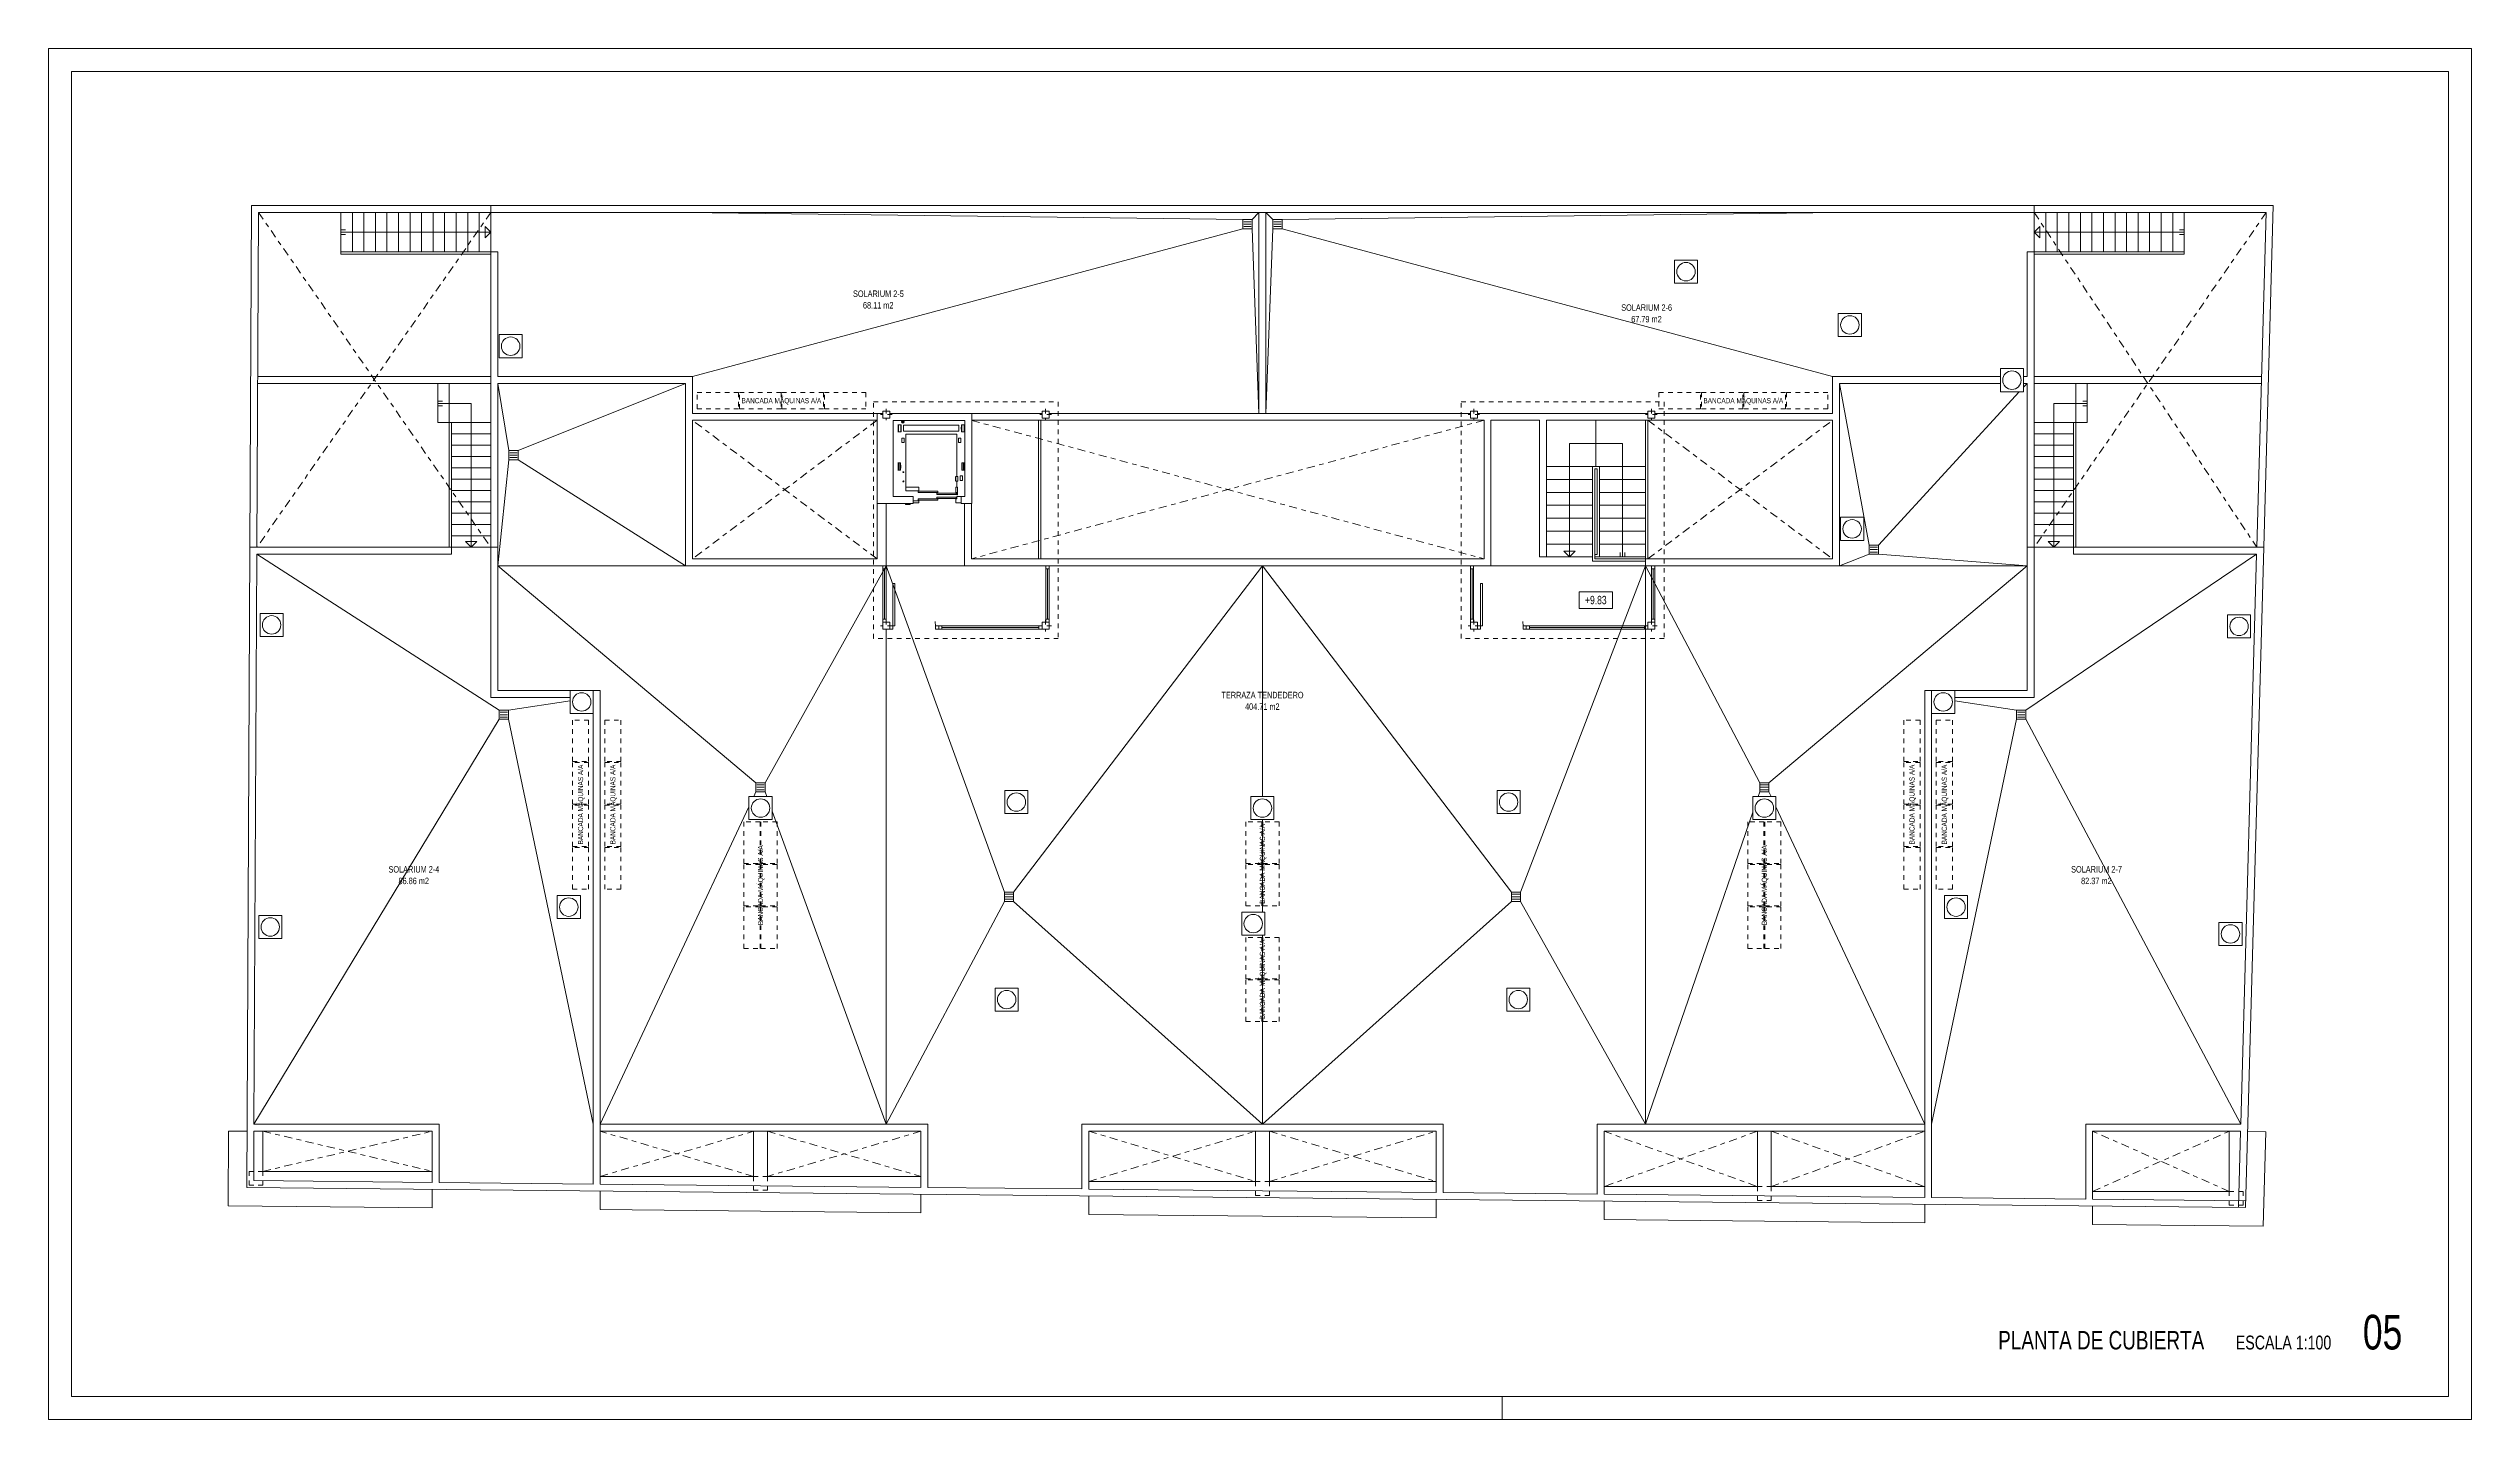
# Model space of a CAD drawing. Header units: millimetres. Extents: x 1426 to 1585, y -58 to 4.
# Drawn here: x 1532 to 1584.5, y -26 to 3.7 of the extents above; entities that cross this region are included whole.
import ezdxf
from ezdxf.enums import TextEntityAlignment as Align

# ---------------------------------------------------------------- set-up
doc = ezdxf.new("R2010")
doc.units = ezdxf.units.MM
doc.header["$LTSCALE"] = 0.35
for name, pattern in [('DASHDOT', [1, 0.5, -0.25, 0, -0.25]), ('HIDDEN', [0.375, 0.25, -0.125]), ('PUNTOS', [6.35, 0, -6.35])]:
    doc.linetypes.add(name, pattern=pattern)
for name, color, linetype, lineweight in [('ASCENSOR', 9, 'Continuous', 0), ('BARRIDO_PUERTA', 251, 'PUNTOS', 0), ('CARATULA', 7, 'Continuous', 0), ('CARPINTERIA', 4, 'Continuous', 0), ('CLIMATIZACIÓN_MÁQUINAS2', 8, 'HIDDEN', 0), ('CUBIERTA', 2, 'Continuous', 0), ('ESCALERAS', 7, 'Continuous', 0), ('FORMATO', 7, 'Continuous', 0), ('GRAFISMOS', 8, 'DASHDOT', 0), ('MUROS', 1, 'Continuous', 0), ('OCULTO', 11, 'HIDDEN', 0), ('PENDIENTES', 250, 'Continuous', 0), ('PILARES', 7, 'Continuous', 0), ('PROY', 9, 'Continuous', 0), ('SENTIDO_ESCALERA', 9, 'Continuous', 0), ('SUMIDEROS', 8, 'Continuous', 0), ('SUPERFICIES', 2, 'Continuous', 0), ('TEXTOS', 3, 'Continuous', 0), ('VISTO', 251, 'Continuous', 0)]:
    doc.layers.add(name, color=color, linetype=linetype, lineweight=lineweight)
doc.styles.add('SWIS721 Lt', font='swisscl.ttf')

msp = doc.modelspace()

# ---------------------------------------------------------------- texts
at = {"layer": 'CARATULA', "color": 7, "insert": (1567.429, -23.762), "char_height": 0.4, "width": 15.60134, "attachment_point": 1, "style": 'SWIS721 Lt'}
msp.add_mtext('\\pxqr;PLANTA DE CUBIERTA      {\\H0.75x;\\C4;ESCALA 1:100}      {\\H1.875x;\\C3;05}', dxfattribs=at)
at = {"layer": 'SUPERFICIES', "style": 'SWIS721 Lt'}
for s, p in [('68.11 m2', (1550.008, -1.893)), ('67.79 m2', (1566.653, -2.194)), ('404.71 m2', (1558.33, -10.587)), ('86.86 m2', (1539.944, -14.362)), ('82.37 m2', (1576.401, -14.362))]:
    msp.add_text(s, height=0.14, dxfattribs=at).set_placement(p, align=Align.MIDDLE)
at = {"layer": 'TEXTOS', "style": 'SWIS721 Lt'}
for s, height, p in [('SOLARIUM 2-5', 0.14, (1550.012, -1.642)), ('SOLARIUM 2-6', 0.14, (1566.657, -1.943)), ('+9.83', 0.18, (1565.556, -8.278)), ('TERRAZA TENDEDERO', 0.14, (1558.334, -10.336)), ('SOLARIUM 2-4', 0.14, (1539.948, -14.111)), ('SOLARIUM 2-7', 0.14, (1576.405, -14.111))]:
    msp.add_text(s, height=height, dxfattribs=at).set_placement(p, align=Align.MIDDLE)
at = {"layer": 'TEXTOS', "color": 7, "style": 'SWIS721 Lt'}
for p in [(1547.91, -3.96), (1568.751, -3.96)]:
    msp.add_text('BANCADA MÁQUINAS A/A', height=0.112, dxfattribs=at).set_placement(p, align=Align.MIDDLE)
for p in [(1543.559, -12.708), (1544.259, -12.708), (1572.407, -12.708), (1573.107, -12.708), (1558.333, -13.995), (1547.458, -14.455), (1569.208, -14.455), (1558.333, -16.497)]:
    msp.add_text('BANCADA MÁQUINAS A/A', height=0.112, rotation=90, dxfattribs=at).set_placement(p, align=Align.MIDDLE)

# ---------------------------------------------------------------- blocks, each defined once
blk = doc.blocks.new('A$C5D7F19AB')
at = {"layer": 'CARPINTERIA'}
for p, q in [((1.225, 0.07), (0, 0.07)), ((0.07, 0.035), (1.155, 0.035)), ((1.225, 0), (0, 0))]:
    blk.add_line(p, q, dxfattribs=at)
for points in [[(0.07, 0), (0.07, 0.07)], [(1.155, 0), (1.155, 0.07)]]:
    blk.add_lwpolyline(points, dxfattribs=at)
blk = doc.blocks.new('C P092')
at = {"layer": 'BARRIDO_PUERTA'}
blk.add_arc((0.07, 0), 0.92, 0, 87.5081, dxfattribs=at)
at = {"layer": 'CARPINTERIA'}
for p, q in [((0.07, 0.919), (0.11, 0.919)), ((0.07, 0), (0.07, 0.919)), ((0.11, 0.919), (0.11, 0)), ((0, 0), (0.07, 0)), ((0.11, 0), (0.07, 0)), ((0.07, 0), (0.07, -0.07)), ((0.99, 0), (0.99, -0.07)), ((1.06, 0), (0.99, 0)), ((0.07, -0.07), (0, -0.07)), ((0.99, -0.07), (1.06, -0.07))]:
    blk.add_line(p, q, dxfattribs=at)
blk = doc.blocks.new('A$C5B2F203D')
at = {"layer": 'CARPINTERIA'}
for p, q in [((1.06, 0.07), (3.302, 0.07)), ((1.06, 0.07), (1.06, 0)), ((1.13, 0.07), (1.13, 0)), ((1.13, 0.035), (3.232, 0.035)), ((1.06, 0), (3.302, 0))]:
    blk.add_line(p, q, dxfattribs=at)
blk.add_lwpolyline([(3.232, 0), (3.232, 0.07)], dxfattribs=at)
blk.add_blockref('C P092', (0, 0.07), dxfattribs=at)
blk = doc.blocks.new('A$C3134271B')
at = {"layer": 'CARPINTERIA'}
for p, q in [((1.06, 0.07), (3.695, 0.07)), ((1.06, 0.07), (1.06, 0)), ((1.06, 0), (3.695, 0)), ((1.13, 0.07), (1.13, 0)), ((1.13, 0.035), (3.625, 0.035))]:
    blk.add_line(p, q, dxfattribs=at)
blk.add_lwpolyline([(3.625, 0), (3.625, 0.07)], dxfattribs=at)
blk.add_blockref('C P092', (0, 0.07), dxfattribs=at)
blk = doc.blocks.new('SUMIDERO')
at = {"layer": 'SUMIDEROS'}
for p, q in [((0.1, 0.1), (-0.1, 0.1)), ((-0.1, -0.1), (-0.1, 0.1)), ((0.081, 0.052), (-0.081, 0.052)), ((0.081, 0), (-0.081, 0)), ((0.1, -0.1), (0.1, 0.1)), ((-0.1, -0.1), (0.1, -0.1)), ((0.081, -0.052), (-0.081, -0.052))]:
    blk.add_line(p, q, dxfattribs=at)
blk = doc.blocks.new('A$C7E8917FC')
at = {"layer": 'ASCENSOR'}
for p, q in [((0, 1.731), (0.07, 1.731)), ((0.07, 1.578), (0, 1.578)), ((0.005, 1.731), (0.005, 1.578)), ((0.015, 1.731), (0.015, 1.578)), ((0.065, 1.731), (0.065, 1.578)), ((0.07, 1.731), (0.07, 1.578)), ((0.075, 1.635), (0.075, 1.675)), ((0.125, 1.718), (1.325, 1.718)), ((0.125, 1.593), (0.125, 1.718)), ((1.325, 1.593), (0.125, 1.593)), ((1.323, 1.816), (1.366, 1.773)), ((1.323, 1.773), (1.366, 1.816)), ((1.325, 1.718), (1.325, 1.593)), ((1.375, 1.635), (1.375, 1.675)), ((1.38, 1.731), (1.38, 1.578)), ((1.45, 1.731), (1.38, 1.731)), ((1.38, 1.578), (1.45, 1.578)), ((1.385, 1.731), (1.385, 1.578)), ((1.435, 1.731), (1.435, 1.578)), ((1.445, 1.731), (1.445, 1.578)), ((0.085, 1.343), (0.085, 1.443)), ((0.085, 1.443), (0.135, 1.443)), ((0.135, 1.343), (0.085, 1.343)), ((0.135, 1.443), (0.135, 1.343)), ((0.175, 1.525), (1.275, 1.525)), ((0.175, 0.608), (0.175, 1.525)), ((1.275, 1.525), (1.275, 0.3)), ((1.315, 1.443), (1.365, 1.443)), ((1.315, 1.343), (1.315, 1.443)), ((1.365, 1.343), (1.315, 1.343)), ((1.365, 1.443), (1.365, 1.343)), ((0.061, 0.902), (0, 0.902)), ((0.061, 0.749), (0, 0.749)), ((0.005, 0.902), (0.005, 0.749)), ((0.026, 0.902), (0.026, 0.749)), ((0.046, 0.52), (0.046, 0.62)), ((0.046, 0.62), (0.096, 0.62)), ((0.056, 0.749), (0.056, 0.902)), ((0.061, 0.902), (0.061, 0.749)), ((0.066, 0.858), (0.066, 0.793)), ((0.096, 0.62), (0.096, 0.52)), ((0.152, 0.608), (0.152, 0.508)), ((0.152, 0.608), (0.195, 0.608)), ((0.195, 0.608), (0.195, 0.508)), ((0.2, 0.608), (0.2, 0.508)), ((1.384, 0.858), (1.384, 0.793)), ((1.389, 0.902), (1.389, 0.749)), ((1.389, 0.902), (1.45, 0.902)), ((1.389, 0.749), (1.45, 0.749)), ((1.394, 0.749), (1.394, 0.902)), ((1.424, 0.902), (1.424, 0.749)), ((1.445, 0.902), (1.445, 0.749)), ((0.096, 0.52), (0.046, 0.52)), ((0.075, 0.175), (0.175, 0.175)), ((0.195, 0.042), (0.075, 0.042)), ((0.152, 0.508), (0.195, 0.508)), ((0.155, 0.375), (0.155, 0.21)), ((0.195, 0.375), (0.155, 0.375)), ((0.155, 0.21), (0.175, 0.21)), ((0.175, 0.375), (0.175, 0.508)), ((0.175, 0.262), (0.195, 0.262)), ((0.175, 0.21), (0.175, 0.262)), ((0.175, 0.175), (0.175, 0.123)), ((0.175, 0.123), (0.195, 0.123)), ((0.195, 0.262), (0.195, 0.375)), ((0.195, 0.123), (0.195, 0.042)), ((0.995, 0.375), (1.275, 0.375)), ((0.995, 0.3), (0.995, 0.375)), ((1.275, 0.3), (0.995, 0.3)), ((0.995, 0.082), (1.115, 0.082)), ((0.995, 0.042), (0.995, 0.082)), ((1.115, 0.042), (0.995, 0.042)), ((1.185, 0.005), (1.185, 0.025)), ((1.285, 0.005), (1.185, 0.005)), ((1.285, 0), (1.185, 0)), ((1.285, 0.025), (1.285, 0.005))]:
    blk.add_line(p, q, dxfattribs=at)
for points in [[(0.184, 0.251), (0.606, 0.251), (0.606, 0.221), (0.184, 0.221)], [(0.184, 0.164), (0.606, 0.164), (0.606, 0.134), (0.184, 0.134)], [(0.584, 0.292), (1.006, 0.292), (1.006, 0.262), (0.584, 0.262)], [(0.584, 0.123), (1.006, 0.123), (1.006, 0.093), (0.584, 0.093)]]:
    blk.add_lwpolyline(points, close=True, dxfattribs=at)
for centre, radius in [((1.344, 1.795), 0.03), ((1.33, 0.703), 0.0105), ((1.33, 0.503), 0.0108)]:
    blk.add_circle(centre, radius, dxfattribs=at)
blk = doc.blocks.new('PILAR 30x30')
at = {"layer": 'GRAFISMOS', "ltscale": 0.5}
for p, q in [((0.25, 0), (-0.25, 0)), ((0, 0.25), (0, -0.25))]:
    blk.add_line(p, q, dxfattribs=at)
at = {"layer": 'PILARES'}
blk.add_lwpolyline([(0.15, -0.15), (0.15, 0.15), (-0.15, 0.15), (-0.15, -0.15)], close=True, dxfattribs=at)

# ---------------------------------------------------------------- linework, layer by layer
at = {"layer": 'CLIMATIZACIÓN_MÁQUINAS2'}
for points in [[(1546.083, -3.785), (1546.983, -3.785), (1546.983, -4.135), (1546.083, -4.135)], [(1547.003, -3.785), (1547.903, -3.785), (1547.903, -4.135), (1547.003, -4.135)], [(1547.923, -3.785), (1548.823, -3.785), (1548.823, -4.135), (1547.923, -4.135)], [(1548.843, -3.785), (1549.743, -3.785), (1549.743, -4.135), (1548.843, -4.135)], [(1567.824, -3.785), (1566.924, -3.785), (1566.924, -4.135), (1567.824, -4.135)], [(1568.744, -3.785), (1567.844, -3.785), (1567.844, -4.135), (1568.744, -4.135)], [(1569.664, -3.785), (1568.764, -3.785), (1568.764, -4.135), (1569.664, -4.135)], [(1570.584, -3.785), (1569.684, -3.785), (1569.684, -4.135), (1570.584, -4.135)], [(1543.384, -10.878), (1543.384, -11.778), (1543.734, -11.778), (1543.734, -10.878)], [(1544.434, -10.878), (1544.434, -11.778), (1544.084, -11.778), (1544.084, -10.878)], [(1572.232, -10.878), (1572.232, -11.778), (1572.582, -11.778), (1572.582, -10.878)], [(1573.282, -10.878), (1573.282, -11.778), (1572.932, -11.778), (1572.932, -10.878)], [(1543.384, -11.798), (1543.384, -12.698), (1543.734, -12.698), (1543.734, -11.798)], [(1544.434, -11.798), (1544.434, -12.698), (1544.084, -12.698), (1544.084, -11.798)], [(1572.232, -11.798), (1572.232, -12.698), (1572.582, -12.698), (1572.582, -11.798)], [(1573.282, -11.798), (1573.282, -12.698), (1572.932, -12.698), (1572.932, -11.798)], [(1543.384, -12.718), (1543.384, -13.618), (1543.734, -13.618), (1543.734, -12.718)], [(1544.434, -12.718), (1544.434, -13.618), (1544.084, -13.618), (1544.084, -12.718)], [(1547.448, -13.985), (1547.448, -13.085), (1547.098, -13.085), (1547.098, -13.985)], [(1547.818, -13.985), (1547.818, -13.085), (1547.468, -13.085), (1547.468, -13.985)], [(1558.323, -13.985), (1558.323, -13.085), (1557.973, -13.085), (1557.973, -13.985)], [(1558.693, -13.985), (1558.693, -13.085), (1558.343, -13.085), (1558.343, -13.985)], [(1569.198, -13.985), (1569.198, -13.085), (1568.848, -13.085), (1568.848, -13.985)], [(1569.568, -13.985), (1569.568, -13.085), (1569.218, -13.085), (1569.218, -13.985)], [(1572.232, -12.718), (1572.232, -13.618), (1572.582, -13.618), (1572.582, -12.718)], [(1573.282, -12.718), (1573.282, -13.618), (1572.932, -13.618), (1572.932, -12.718)], [(1543.384, -13.638), (1543.384, -14.538), (1543.734, -14.538), (1543.734, -13.638)], [(1544.434, -13.638), (1544.434, -14.538), (1544.084, -14.538), (1544.084, -13.638)], [(1572.232, -13.638), (1572.232, -14.538), (1572.582, -14.538), (1572.582, -13.638)], [(1573.282, -13.638), (1573.282, -14.538), (1572.932, -14.538), (1572.932, -13.638)], [(1547.448, -14.905), (1547.448, -14.005), (1547.098, -14.005), (1547.098, -14.905)], [(1547.818, -14.905), (1547.818, -14.005), (1547.468, -14.005), (1547.468, -14.905)], [(1558.323, -14.905), (1558.323, -14.005), (1557.973, -14.005), (1557.973, -14.905)], [(1558.693, -14.905), (1558.693, -14.005), (1558.343, -14.005), (1558.343, -14.905)], [(1569.198, -14.905), (1569.198, -14.005), (1568.848, -14.005), (1568.848, -14.905)], [(1569.568, -14.905), (1569.568, -14.005), (1569.218, -14.005), (1569.218, -14.905)], [(1547.448, -15.825), (1547.448, -14.925), (1547.098, -14.925), (1547.098, -15.825)], [(1547.818, -15.825), (1547.818, -14.925), (1547.468, -14.925), (1547.468, -15.825)], [(1569.198, -15.825), (1569.198, -14.925), (1568.848, -14.925), (1568.848, -15.825)], [(1569.568, -15.825), (1569.568, -14.925), (1569.218, -14.925), (1569.218, -15.825)], [(1558.323, -16.487), (1558.323, -15.587), (1557.973, -15.587), (1557.973, -16.487)], [(1558.693, -16.487), (1558.693, -15.587), (1558.343, -15.587), (1558.343, -16.487)], [(1558.323, -17.407), (1558.323, -16.507), (1557.973, -16.507), (1557.973, -17.407)], [(1558.693, -17.407), (1558.693, -16.507), (1558.343, -16.507), (1558.343, -17.407)]]:
    msp.add_lwpolyline(points, close=True, dxfattribs=at)
at = {"layer": 'CUBIERTA'}
for p, q in [((1541.614, 0.265), (1575.055, 0.265)), ((1541.614, 0.115), (1541.614, 0.265)), ((1541.614, 0.115), (1575.055, 0.115)), ((1558.258, -4.235), (1558.258, 0.115)), ((1558.408, -4.235), (1558.408, 0.115)), ((1575.055, 0.265), (1575.055, 0.115)), ((1541.614, -10.386), (1541.614, -0.735)), ((1541.614, -0.735), (1541.764, -0.735)), ((1541.764, -3.435), (1541.764, -0.735)), ((1574.905, -0.735), (1574.905, -3.435)), ((1575.055, -0.735), (1574.905, -0.735)), ((1575.055, -0.735), (1575.055, -10.386)), ((1541.764, -10.235), (1541.764, -3.585)), ((1545.833, -3.585), (1545.833, -7.535)), ((1545.983, -3.435), (1545.983, -4.235)), ((1570.684, -3.435), (1574.322, -3.435)), ((1570.684, -3.435), (1570.684, -4.235)), ((1570.834, -3.585), (1570.834, -7.535)), ((1574.322, -3.585), (1570.834, -3.585)), ((1574.822, -3.435), (1574.905, -3.435)), ((1574.905, -3.585), (1574.822, -3.585)), ((1574.905, -3.585), (1574.905, -10.235)), ((1545.983, -4.235), (1549.98, -4.235)), ((1545.983, -4.385), (1549.98, -4.385)), ((1545.983, -4.385), (1545.983, -7.385)), ((1552.033, -4.235), (1553.56, -4.235)), ((1552.033, -4.385), (1563.134, -4.385)), ((1553.71, -4.235), (1562.839, -4.235)), ((1562.989, -4.235), (1566.684, -4.235)), ((1563.134, -4.385), (1563.134, -7.385)), ((1563.284, -4.385), (1563.284, -7.535)), ((1563.284, -4.385), (1564.334, -4.385)), ((1564.334, -4.385), (1564.334, -7.345)), ((1564.484, -4.385), (1564.484, -7.345)), ((1570.684, -4.385), (1564.484, -4.385)), ((1566.834, -4.235), (1570.684, -4.235)), ((1570.684, -4.385), (1570.684, -7.385)), ((1549.983, -6.185), (1549.983, -7.385)), ((1550.178, -6.185), (1550.178, -7.535)), ((1551.88, -6.185), (1551.88, -7.535)), ((1552.03, -6.185), (1552.03, -7.385)), ((1541.614, -7.135), (1541.764, -7.135)), ((1564.484, -7.345), (1564.334, -7.345)), ((1574.905, -7.135), (1575.055, -7.135)), ((1575.905, -7.135), (1575.905, -7.285)), ((1575.905, -7.135), (1580.028, -7.135)), ((1575.905, -7.285), (1579.874, -7.285)), ((1550.178, -7.535), (1545.833, -7.535)), ((1549.983, -7.385), (1545.983, -7.385)), ((1549.983, -7.385), (1545.983, -7.385)), ((1551.88, -7.535), (1563.284, -7.535)), ((1552.03, -7.385), (1563.134, -7.385)), ((1553.63, -7.385), (1557.533, -7.385)), ((1566.634, -7.385), (1570.684, -7.385)), ((1566.634, -7.385), (1566.634, -7.535)), ((1566.634, -7.535), (1570.834, -7.535)), ((1566.684, -7.385), (1570.684, -7.385)), ((1541.614, -10.386), (1543.334, -10.386)), ((1541.764, -10.235), (1543.334, -10.235)), ((1543.834, -10.386), (1543.834, -10.386)), ((1572.682, -10.235), (1572.682, -21.22)), ((1572.832, -10.235), (1572.682, -10.235)), ((1573.332, -10.235), (1574.905, -10.235)), ((1573.332, -10.386), (1575.055, -10.386)), ((1572.832, -10.735), (1572.832, -19.635))]:
    msp.add_line(p, q, dxfattribs=at)
at = {"layer": 'CUBIERTA', "lineweight": 0}
for p, q in [((1545.983, -3.435), (1541.764, -3.435)), ((1545.833, -3.585), (1541.764, -3.585)), ((1536.325, -21.003), (1536.395, -7.135)), ((1540.764, -7.135), (1536.395, -7.135)), ((1536.482, -19.635), (1536.544, -7.285)), ((1540.764, -7.285), (1536.544, -7.285)), ((1540.764, -7.135), (1540.764, -7.285)), ((1579.874, -7.285), (1579.529, -19.635)), ((1580.028, -7.135), (1579.629, -21.44)), ((1543.834, -10.235), (1543.984, -10.235)), ((1543.984, -20.931), (1543.984, -10.235)), ((1543.834, -20.929), (1543.834, -10.735)), ((1536.476, -20.855), (1536.481, -19.785)), ((1540.346, -19.785), (1536.481, -19.785)), ((1540.496, -19.635), (1536.482, -19.635)), ((1540.346, -19.785), (1540.346, -20.894)), ((1540.496, -19.635), (1540.496, -20.895)), ((1551.082, -19.635), (1543.984, -19.635)), ((1550.932, -19.785), (1543.984, -19.785)), ((1550.932, -19.785), (1550.932, -21.001)), ((1551.082, -19.635), (1551.082, -21.002)), ((1554.42, -19.635), (1554.42, -21.036)), ((1562.246, -19.635), (1554.42, -19.635)), ((1562.096, -19.785), (1554.57, -19.785)), ((1554.57, -19.785), (1554.57, -21.037)), ((1562.096, -19.785), (1562.096, -21.113)), ((1562.246, -19.635), (1562.246, -21.115)), ((1565.584, -21.148), (1565.584, -19.635)), ((1572.682, -19.635), (1565.584, -19.635)), ((1572.682, -19.785), (1565.734, -19.785)), ((1565.734, -21.15), (1565.734, -19.785)), ((1572.832, -21.222), (1572.832, -19.635)), ((1576.17, -19.635), (1576.17, -21.255)), ((1579.529, -19.635), (1576.17, -19.635)), ((1579.525, -19.785), (1576.32, -19.785)), ((1576.32, -19.785), (1576.32, -21.257)), ((1579.525, -19.785), (1579.479, -21.436)), ((1540.346, -20.894), (1536.476, -20.855)), ((1543.834, -20.929), (1540.496, -20.895)), ((1550.932, -21.001), (1543.984, -20.931)), ((1579.629, -21.44), (1536.325, -21.003)), ((1554.42, -21.036), (1551.082, -21.002)), ((1562.096, -21.113), (1554.57, -21.037)), ((1565.584, -21.148), (1562.246, -21.115)), ((1572.682, -21.22), (1565.734, -21.15)), ((1576.17, -21.255), (1572.832, -21.222)), ((1579.63, -21.29), (1576.32, -21.257))]:
    msp.add_line(p, q, dxfattribs=at)
at = {"layer": 'CUBIERTA'}
for points in [[(1567.26, -0.915), (1567.76, -0.915), (1567.76, -1.415), (1567.26, -1.415)], [(1570.81, -2.069), (1571.31, -2.069), (1571.31, -2.569), (1570.81, -2.569)], [(1541.794, -2.529), (1542.294, -2.529), (1542.294, -3.029), (1541.794, -3.029)], [(1574.322, -3.265), (1574.822, -3.265), (1574.822, -3.765), (1574.322, -3.765)], [(1570.86, -6.486), (1571.36, -6.486), (1571.36, -6.986), (1570.86, -6.986)], [(1536.615, -8.566), (1537.115, -8.566), (1537.115, -9.066), (1536.615, -9.066)], [(1579.743, -8.599), (1579.243, -8.599), (1579.243, -9.099), (1579.743, -9.099)], [(1543.334, -10.235), (1543.834, -10.235), (1543.834, -10.735), (1543.334, -10.735)], [(1572.832, -10.235), (1573.332, -10.235), (1573.332, -10.735), (1572.832, -10.735)], [(1547.208, -12.535), (1547.708, -12.535), (1547.708, -13.035), (1547.208, -13.035)], [(1552.751, -12.405), (1553.251, -12.405), (1553.251, -12.905), (1552.751, -12.905)], [(1558.083, -12.535), (1558.583, -12.535), (1558.583, -13.035), (1558.083, -13.035)], [(1563.416, -12.405), (1563.916, -12.405), (1563.916, -12.905), (1563.416, -12.905)], [(1568.958, -12.535), (1569.458, -12.535), (1569.458, -13.035), (1568.958, -13.035)], [(1543.054, -14.68), (1543.554, -14.68), (1543.554, -15.18), (1543.054, -15.18)], [(1573.112, -14.68), (1573.612, -14.68), (1573.612, -15.18), (1573.112, -15.18)], [(1536.586, -15.11), (1537.086, -15.11), (1537.086, -15.61), (1536.586, -15.61)], [(1557.883, -15.037), (1558.383, -15.037), (1558.383, -15.537), (1557.883, -15.537)], [(1579.557, -15.261), (1579.057, -15.261), (1579.057, -15.761), (1579.557, -15.761)], [(1552.541, -16.683), (1553.041, -16.683), (1553.041, -17.183), (1552.541, -17.183)], [(1563.626, -16.683), (1564.126, -16.683), (1564.126, -17.183), (1563.626, -17.183)]]:
    msp.add_lwpolyline(points, close=True, dxfattribs=at)
for centre in [(1567.51, -1.165), (1542.044, -2.779), (1571.06, -2.319), (1574.572, -3.515), (1571.11, -6.736), (1536.865, -8.816), (1579.493, -8.849), (1543.584, -10.485), (1573.082, -10.485), (1547.458, -12.785), (1553.001, -12.655), (1558.333, -12.785), (1563.666, -12.655), (1569.208, -12.785), (1536.836, -15.36), (1543.304, -14.93), (1558.133, -15.287), (1573.362, -14.93), (1579.307, -15.511), (1552.791, -16.933), (1563.876, -16.933)]:
    msp.add_circle(centre, 0.2, dxfattribs=at)
at = {"layer": 'ESCALERAS'}
for p, q in [((1536.395, -7.135), (1536.432, 0.265)), ((1536.432, 0.265), (1541.614, 0.265)), ((1536.545, -7.135), (1536.581, 0.115)), ((1536.581, 0.115), (1541.614, 0.115)), ((1538.364, 0.115), (1538.364, -0.785)), ((1538.614, 0.115), (1538.614, -0.735)), ((1538.864, 0.115), (1538.864, -0.735)), ((1539.114, 0.115), (1539.114, -0.735)), ((1539.364, 0.115), (1539.364, -0.735)), ((1539.614, 0.115), (1539.614, -0.735)), ((1539.864, 0.115), (1539.864, -0.735)), ((1540.114, 0.115), (1540.114, -0.735)), ((1540.364, 0.115), (1540.364, -0.735)), ((1540.614, 0.115), (1540.614, -0.735)), ((1540.864, 0.115), (1540.864, -0.735)), ((1541.114, 0.115), (1541.114, -0.735)), ((1541.364, 0.115), (1541.364, -0.735)), ((1541.614, 0.115), (1541.614, -0.735)), ((1580.234, 0.265), (1575.055, 0.265)), ((1580.08, 0.115), (1575.055, 0.115)), ((1575.055, -0.735), (1575.055, 0.115)), ((1575.305, 0.115), (1575.305, -0.735)), ((1575.555, 0.115), (1575.555, -0.735)), ((1575.805, 0.115), (1575.805, -0.735)), ((1576.055, 0.115), (1576.055, -0.735)), ((1576.305, 0.115), (1576.305, -0.735)), ((1576.555, 0.115), (1576.555, -0.735)), ((1576.805, 0.115), (1576.805, -0.735)), ((1577.055, 0.115), (1577.055, -0.735)), ((1577.305, 0.115), (1577.305, -0.735)), ((1577.555, 0.115), (1577.555, -0.735)), ((1577.805, 0.115), (1577.805, -0.735)), ((1578.055, 0.115), (1578.055, -0.735)), ((1578.305, 0.115), (1578.305, -0.785)), ((1580.08, 0.115), (1579.878, -7.135)), ((1580.234, 0.265), (1580.028, -7.135)), ((1541.614, -0.735), (1538.364, -0.735)), ((1541.614, -0.785), (1538.364, -0.785)), ((1575.055, -0.735), (1578.305, -0.735)), ((1575.055, -0.785), (1578.305, -0.785)), ((1536.563, -3.435), (1541.614, -3.435)), ((1536.563, -3.585), (1541.614, -3.585)), ((1540.464, -4.435), (1540.464, -3.585)), ((1540.714, -7.135), (1540.714, -3.585)), ((1575.055, -3.435), (1579.981, -3.435)), ((1575.055, -3.585), (1579.977, -3.585)), ((1575.955, -7.135), (1575.955, -3.585)), ((1576.205, -4.435), (1576.205, -3.585)), ((1541.614, -4.435), (1540.464, -4.435)), ((1540.764, -7.135), (1540.764, -4.435)), ((1541.614, -4.681), (1540.764, -4.681)), ((1565.559, -5.385), (1565.559, -4.385)), ((1566.634, -4.385), (1566.634, -7.385)), ((1566.684, -4.385), (1566.684, -7.385)), ((1575.055, -4.435), (1576.205, -4.435)), ((1575.055, -4.681), (1575.905, -4.681)), ((1575.905, -7.135), (1575.905, -4.435)), ((1541.614, -4.926), (1540.764, -4.926)), ((1541.614, -5.172), (1540.764, -5.172)), ((1575.055, -4.926), (1575.905, -4.926)), ((1575.055, -5.172), (1575.905, -5.172)), ((1541.614, -5.417), (1540.764, -5.417)), ((1541.614, -5.663), (1540.764, -5.663)), ((1564.484, -5.385), (1565.484, -5.385)), ((1564.484, -5.665), (1565.484, -5.665)), ((1565.634, -5.385), (1565.484, -5.385)), ((1565.484, -5.385), (1565.484, -7.435)), ((1565.534, -7.385), (1565.534, -5.435)), ((1565.534, -5.435), (1565.584, -5.435)), ((1565.584, -5.435), (1565.584, -7.295)), ((1566.634, -5.385), (1565.634, -5.385)), ((1565.634, -5.385), (1565.634, -7.345)), ((1566.634, -5.665), (1565.634, -5.665)), ((1575.055, -5.417), (1575.905, -5.417)), ((1575.055, -5.663), (1575.905, -5.663)), ((1541.614, -5.908), (1540.764, -5.908)), ((1541.614, -6.154), (1540.764, -6.154)), ((1564.484, -5.945), (1565.484, -5.945)), ((1564.484, -6.225), (1565.484, -6.225)), ((1566.634, -5.945), (1565.634, -5.945)), ((1566.634, -6.225), (1565.634, -6.225)), ((1575.055, -5.908), (1575.905, -5.908)), ((1575.055, -6.154), (1575.905, -6.154)), ((1541.614, -6.399), (1540.764, -6.399)), ((1541.614, -6.645), (1540.764, -6.645)), ((1564.484, -6.505), (1565.484, -6.505)), ((1564.484, -6.785), (1565.484, -6.785)), ((1566.634, -6.505), (1565.634, -6.505)), ((1566.634, -6.785), (1565.634, -6.785)), ((1575.055, -6.399), (1575.905, -6.399)), ((1575.055, -6.645), (1575.905, -6.645)), ((1541.614, -6.89), (1540.764, -6.89)), ((1541.614, -7.135), (1540.764, -7.135)), ((1564.484, -7.065), (1565.484, -7.065)), ((1564.484, -7.345), (1565.484, -7.345)), ((1565.534, -7.295), (1565.584, -7.295)), ((1565.534, -7.345), (1565.634, -7.345)), ((1566.634, -7.065), (1565.634, -7.065)), ((1566.634, -7.345), (1565.634, -7.345)), ((1575.055, -6.89), (1575.905, -6.89)), ((1575.055, -7.135), (1575.905, -7.135)), ((1566.634, -7.435), (1565.484, -7.435)), ((1566.634, -7.385), (1565.534, -7.385))]:
    msp.add_line(p, q, dxfattribs=at)
at = {"layer": 'FORMATO'}
msp.add_line((1563.53, -26.03), (1563.53, -25.53), dxfattribs=at)
msp.add_lwpolyline([(1584.53, 3.67), (1584.53, -26.03), (1532.03, -26.03), (1532.03, 3.67)], close=True, dxfattribs=at)
at = {"layer": 'FORMATO', "color": 1}
msp.add_lwpolyline([(1584.03, 3.17), (1584.03, -25.53), (1532.53, -25.53), (1532.53, 3.17)], close=True, dxfattribs=at)
at = {"layer": 'GRAFISMOS'}
for p, q in [((1541.614, 0.115), (1536.545, -7.135)), ((1536.581, 0.115), (1541.614, -7.135)), ((1580.08, 0.115), (1575.055, -7.135)), ((1575.055, 0.115), (1579.878, -7.135)), ((1549.983, -7.385), (1545.983, -4.385)), ((1549.983, -4.385), (1545.983, -7.385)), ((1563.134, -4.385), (1552.03, -7.385)), ((1552.033, -4.386), (1563.134, -7.385)), ((1566.684, -7.385), (1570.684, -4.385)), ((1566.684, -4.385), (1570.684, -7.385)), ((1536.677, -20.654), (1540.346, -19.785)), ((1536.677, -19.785), (1540.346, -20.654)), ((1543.984, -20.764), (1547.308, -19.785)), ((1547.308, -20.764), (1543.984, -19.785)), ((1547.608, -19.785), (1550.932, -20.764)), ((1550.932, -19.785), (1547.608, -20.764)), ((1554.57, -20.874), (1558.183, -19.785)), ((1554.57, -19.785), (1558.183, -20.874)), ((1558.483, -19.785), (1562.096, -20.874)), ((1558.483, -20.874), (1562.096, -19.785)), ((1565.734, -19.785), (1569.058, -20.984)), ((1569.058, -19.785), (1565.734, -20.984)), ((1569.358, -20.984), (1572.682, -19.785)), ((1569.358, -19.785), (1572.682, -20.984)), ((1576.32, -21.087), (1579.28, -19.785)), ((1579.28, -21.087), (1576.32, -19.785))]:
    msp.add_line(p, q, dxfattribs=at)
at = {"layer": 'MUROS'}
for p, q in [((1549.983, -6.186), (1549.983, -4.235)), ((1550.333, -6.036), (1550.768, -6.036)), ((1550.768, -6.036), (1550.768, -6.129)), ((1550.768, -6.129), (1550.768, -6.186)), ((1550.768, -6.129), (1550.768, -6.129)), ((1551.808, -6.186), (1551.808, -6.186))]:
    msp.add_line(p, q, dxfattribs=at)
at = {"layer": 'MUROS', "lineweight": 0}
for p, q in [((1549.983, -4.235), (1550.108, -4.235)), ((1550.258, -4.235), (1552.033, -4.235)), ((1550.333, -4.386), (1550.333, -6.036)), ((1551.883, -4.386), (1550.333, -4.386)), ((1551.883, -4.386), (1551.883, -6.036)), ((1552.033, -4.235), (1552.033, -6.186)), ((1549.983, -6.186), (1550.768, -6.186)), ((1550.383, -6.036), (1550.768, -6.036)), ((1550.383, -6.036), (1550.768, -6.036)), ((1551.808, -6.036), (1551.883, -6.036)), ((1551.808, -6.186), (1552.033, -6.186))]:
    msp.add_line(p, q, dxfattribs=at)
at = {"layer": 'MUROS'}
for points in [[(1550.108, -4.235), (1550.108, -4.185), (1550.258, -4.185), (1550.258, -4.235)], [(1551.808, -6.186), (1551.808, -6.036)]]:
    msp.add_lwpolyline(points, dxfattribs=at)
for points in [[(1553.56, -4.185), (1553.71, -4.185), (1553.71, -4.335), (1553.56, -4.335)], [(1562.839, -4.185), (1562.989, -4.185), (1562.989, -4.335), (1562.839, -4.335)], [(1566.684, -4.185), (1566.834, -4.185), (1566.834, -4.335), (1566.684, -4.335)], [(1550.108, -8.76), (1550.258, -8.76), (1550.258, -8.91), (1550.108, -8.91)], [(1553.56, -8.76), (1553.71, -8.76), (1553.71, -8.91), (1553.56, -8.91)], [(1562.839, -8.76), (1562.989, -8.76), (1562.989, -8.91), (1562.839, -8.91)], [(1566.684, -8.76), (1566.834, -8.76), (1566.834, -8.91), (1566.684, -8.91)]]:
    msp.add_lwpolyline(points, close=True, dxfattribs=at)
at = {"layer": 'OCULTO'}
for points in [[(1549.908, -3.985), (1553.91, -3.985), (1553.91, -9.11), (1549.908, -9.11)], [(1562.639, -3.985), (1567.034, -3.985), (1567.034, -9.11), (1562.639, -9.11)], [(1536.377, -20.654), (1536.677, -20.654), (1536.677, -20.954), (1536.377, -20.954)], [(1547.308, -20.764), (1547.608, -20.764), (1547.608, -21.064), (1547.308, -21.064)], [(1558.183, -20.874), (1558.483, -20.874), (1558.483, -21.174), (1558.183, -21.174)], [(1569.058, -20.984), (1569.358, -20.984), (1569.358, -21.284), (1569.058, -21.284)], [(1579.28, -21.087), (1579.58, -21.087), (1579.58, -21.387), (1579.28, -21.387)]]:
    msp.add_lwpolyline(points, close=True, dxfattribs=at)
at = {"layer": 'PENDIENTES'}
for p, q in [((1557.908, -0.035), (1545.833, 0.115)), ((1558.108, -0.035), (1558.258, 0.115)), ((1558.558, -0.035), (1558.408, 0.115)), ((1558.758, -0.035), (1570.834, 0.115)), ((1557.908, -0.235), (1545.983, -3.435)), ((1558.108, -0.235), (1558.258, -4.235)), ((1558.558, -0.235), (1558.408, -4.235)), ((1558.758, -0.235), (1570.684, -3.435)), ((1542.006, -5.04), (1541.764, -3.585)), ((1542.206, -5.04), (1545.833, -3.585)), ((1571.479, -7.086), (1570.834, -3.585)), ((1574.822, -3.669), (1574.905, -3.585)), ((1571.679, -7.086), (1574.726, -3.765)), ((1542.006, -5.24), (1541.764, -7.535)), ((1542.206, -5.24), (1545.833, -7.535)), ((1541.796, -10.662), (1536.544, -7.285)), ((1571.479, -7.286), (1570.834, -7.535)), ((1571.679, -7.286), (1574.902, -7.535)), ((1574.871, -10.662), (1579.874, -7.285)), ((1541.764, -7.535), (1545.833, -7.535)), ((1541.764, -7.535), (1547.358, -12.235)), ((1547.558, -12.235), (1550.178, -7.535)), ((1552.741, -14.605), (1550.178, -7.535)), ((1550.178, -7.535), (1551.88, -7.535)), ((1552.941, -14.605), (1558.333, -7.535)), ((1563.726, -14.605), (1558.333, -7.535)), ((1558.333, -12.535), (1558.333, -7.535)), ((1563.284, -7.535), (1566.634, -7.535)), ((1563.926, -14.605), (1566.634, -7.535)), ((1569.108, -12.235), (1566.634, -7.535)), ((1566.634, -19.635), (1566.634, -7.535)), ((1574.902, -7.535), (1569.308, -12.235)), ((1570.834, -7.535), (1574.905, -7.535)), ((1550.178, -8.91), (1550.178, -19.635)), ((1541.996, -10.662), (1543.334, -10.461)), ((1572.832, -10.386), (1572.832, -10.386)), ((1574.671, -10.662), (1573.332, -10.461)), ((1541.796, -10.862), (1536.482, -19.635)), ((1543.834, -19.635), (1541.996, -10.862)), ((1574.671, -10.862), (1572.832, -19.635)), ((1579.529, -19.635), (1574.871, -10.862)), ((1547.358, -12.435), (1547.311, -12.535)), ((1547.558, -12.435), (1547.594, -12.535)), ((1569.108, -12.435), (1569.074, -12.535)), ((1569.308, -12.435), (1569.355, -12.535)), ((1547.208, -12.756), (1543.984, -19.635)), ((1547.708, -12.855), (1550.178, -19.635)), ((1558.333, -13.035), (1558.333, -15.037)), ((1568.958, -12.872), (1566.634, -19.635)), ((1569.458, -12.756), (1572.682, -19.635)), ((1552.741, -14.805), (1550.178, -19.635)), ((1558.333, -19.635), (1552.941, -14.805)), ((1563.726, -14.805), (1558.333, -19.635)), ((1566.634, -19.635), (1563.926, -14.805)), ((1558.333, -15.537), (1558.333, -19.635))]:
    msp.add_line(p, q, dxfattribs=at)
at = {"layer": 'PROY'}
for p, q in [((1536.677, -20.654), (1536.677, -19.785)), ((1547.308, -20.764), (1547.308, -19.785)), ((1547.608, -20.764), (1547.608, -19.785)), ((1558.183, -20.874), (1558.183, -19.785)), ((1558.483, -20.874), (1558.483, -19.785)), ((1569.058, -20.984), (1569.058, -19.785)), ((1569.358, -20.984), (1569.358, -19.785)), ((1579.28, -21.087), (1579.28, -19.785)), ((1536.677, -20.654), (1540.346, -20.654)), ((1547.308, -20.764), (1543.984, -20.764)), ((1547.608, -20.764), (1550.932, -20.764)), ((1558.183, -20.874), (1554.57, -20.874)), ((1558.483, -20.874), (1562.096, -20.874)), ((1569.058, -20.984), (1565.734, -20.984)), ((1569.358, -20.984), (1572.682, -20.984)), ((1579.28, -21.087), (1576.32, -21.087))]:
    msp.add_line(p, q, dxfattribs=at)
at = {"layer": 'SENTIDO_ESCALERA'}
for p, q in [((1538.364, -0.26), (1538.464, -0.26)), ((1538.364, -0.31), (1541.614, -0.31)), ((1538.464, -0.36), (1538.364, -0.36)), ((1541.614, -0.31), (1541.49, -0.187)), ((1541.49, -0.187), (1541.49, -0.434)), ((1541.49, -0.434), (1541.614, -0.31)), ((1575.055, -0.31), (1575.179, -0.187)), ((1578.305, -0.31), (1575.055, -0.31)), ((1575.179, -0.434), (1575.055, -0.31)), ((1575.179, -0.187), (1575.179, -0.434)), ((1578.305, -0.26), (1578.205, -0.26)), ((1578.205, -0.36), (1578.305, -0.36)), ((1540.464, -3.968), (1540.564, -3.968)), ((1540.464, -4.018), (1541.189, -4.018)), ((1540.564, -4.068), (1540.464, -4.068)), ((1541.189, -4.018), (1541.189, -7.135)), ((1575.48, -4.018), (1575.48, -7.135)), ((1576.205, -4.018), (1575.48, -4.018)), ((1576.205, -3.968), (1576.105, -3.968)), ((1576.105, -4.068), (1576.205, -4.068)), ((1564.984, -7.345), (1564.984, -4.885)), ((1564.984, -4.885), (1566.134, -4.885)), ((1566.134, -4.885), (1566.134, -7.345)), ((1541.065, -7.012), (1541.189, -7.135)), ((1541.312, -7.012), (1541.065, -7.012)), ((1541.189, -7.135), (1541.312, -7.012)), ((1564.86, -7.222), (1564.984, -7.345)), ((1565.107, -7.222), (1564.86, -7.222)), ((1564.984, -7.345), (1565.107, -7.222)), ((1566.084, -7.345), (1566.084, -7.245)), ((1566.184, -7.245), (1566.184, -7.345)), ((1575.48, -7.135), (1575.357, -7.012)), ((1575.357, -7.012), (1575.604, -7.012)), ((1575.604, -7.012), (1575.48, -7.135))]:
    msp.add_line(p, q, dxfattribs=at)
at = {"layer": 'TEXTOS', "color": 9}
msp.add_lwpolyline([(1565.915, -8.098), (1565.915, -8.458), (1565.197, -8.458), (1565.197, -8.098)], close=True, dxfattribs=at)
at = {"layer": 'VISTO'}
for p, q in [((1553.483, -4.385), (1553.483, -7.385)), ((1553.533, -4.385), (1553.533, -7.385)), ((1535.931, -19.783), (1535.923, -21.399)), ((1536.331, -19.785), (1535.931, -19.783)), ((1579.675, -19.785), (1580.075, -19.797)), ((1580.018, -21.844), (1580.075, -19.797)), ((1540.342, -21.444), (1535.923, -21.399)), ((1540.342, -21.444), (1540.346, -21.044)), ((1543.984, -21.081), (1543.984, -21.481)), ((1550.932, -21.551), (1543.984, -21.48)), ((1550.932, -21.151), (1550.932, -21.551)), ((1554.57, -21.187), (1554.57, -21.587)), ((1562.096, -21.263), (1562.096, -21.663)), ((1565.734, -21.3), (1565.734, -21.7)), ((1572.682, -21.37), (1572.682, -21.77)), ((1576.316, -21.807), (1576.32, -21.407)), ((1562.096, -21.663), (1554.57, -21.587)), ((1572.682, -21.77), (1565.734, -21.7)), ((1576.316, -21.807), (1580.018, -21.844))]:
    msp.add_line(p, q, dxfattribs=at)

# ---------------------------------------------------------------- block references
at = {"layer": 'ASCENSOR', "xscale": -1}
msp.add_blockref('A$C7E8917FC', (1551.883, -6.211), dxfattribs=at)
at = {"layer": 'CARPINTERIA', "rotation": 90}
for p in [(1550.178, -8.76), (1566.834, -8.76)]:
    msp.add_blockref('A$C5D7F19AB', p, dxfattribs=at)
at = {"layer": 'CARPINTERIA', "xscale": -1, "rotation": 270}
for p in [(1553.64, -8.76), (1562.839, -8.76)]:
    msp.add_blockref('A$C5D7F19AB', p, dxfattribs=at)
at = {"layer": 'CARPINTERIA'}
for name, p in [('A$C5B2F203D', (1550.258, -8.91)), ('A$C3134271B', (1562.989, -8.91))]:
    msp.add_blockref(name, p, dxfattribs=at)
at = {"layer": 'MUROS', "xscale": -1}
for p in [(1558.008, -0.135), (1541.896, -10.762), (1574.771, -10.762), (1547.458, -12.335), (1552.841, -14.705), (1563.826, -14.705)]:
    msp.add_blockref('SUMIDERO', p, dxfattribs=at)
at = {"layer": 'MUROS'}
for p in [(1558.658, -0.135), (1542.106, -5.14), (1569.208, -12.335)]:
    msp.add_blockref('SUMIDERO', p, dxfattribs=at)
at = {"layer": 'MUROS', "rotation": 180}
msp.add_blockref('SUMIDERO', (1571.579, -7.186), dxfattribs=at)
at = {"layer": 'PILARES', "xscale": 0.5, "yscale": 0.5, "zscale": 0.5}
for p in [(1550.183, -4.26), (1553.635, -4.26), (1562.914, -4.26), (1566.759, -4.26), (1550.183, -8.835), (1553.635, -8.835), (1562.914, -8.835), (1566.759, -8.835)]:
    msp.add_blockref('PILAR 30x30', p, dxfattribs=at)

msp.set_redraw_order([(e.dxf.handle, doc.entitydb.next_handle()) for e in msp.query("TEXT MTEXT ATTDEF DIMENSION ARC_DIMENSION")])  # texts and dimensions are drawn at this point

doc.saveas('drawing.dxf')
